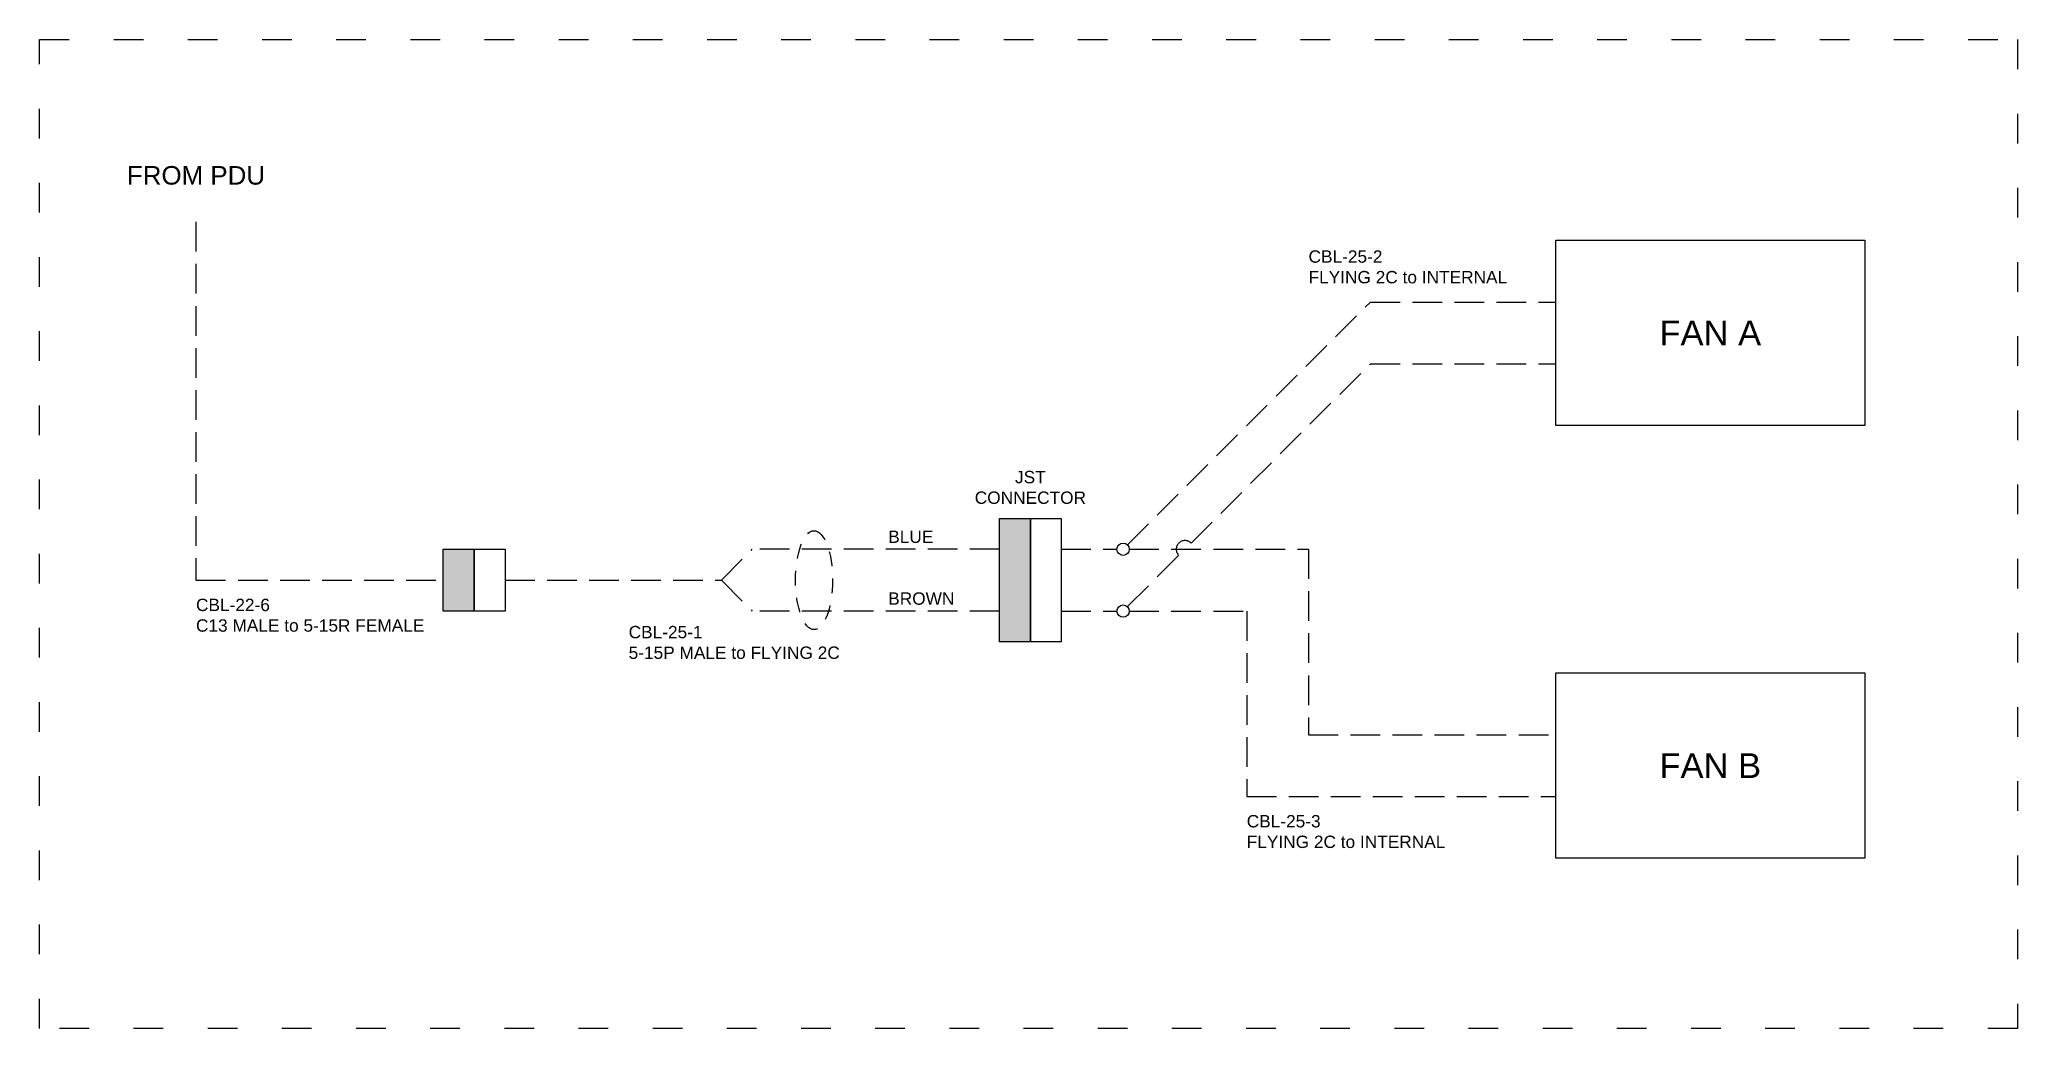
# Model space of a CAD drawing. Header units: inches. Extents: x -30 to 106, y 20 to 28.
# Drawn here: x 90.14 to 106.14, y 19.62 to 27.62 of the extents above; entities that cross this region are included whole.
import ezdxf

# ---------------------------------------------------------------- set-up
doc = ezdxf.new("R2010")
doc.units = ezdxf.units.IN
doc.header["$MEASUREMENT"] = 0
doc.linetypes.add('ACAD_ISO02W100', pattern=[15, 12, -3])
doc.linetypes.add('ACAD_ISO03W100', pattern=[30, 12, -18])
doc.styles.get("Standard").update_dxf_attribs({"font": 'arial.ttf'})

msp = doc.modelspace()

# ---------------------------------------------------------------- texts
at = {"color": 3}
for s, insert, char_height, width, attachment_point in [('{\\C256;FROM PDU}', (91.41, 26.445), 0.15, 4.46392, 8), ('{\\C256;CBL-25-2\\PFLYING 2C to INTERNAL}', (100.41, 25.647), 0.1, 4.46392, 7), ('{\\C256;JST CONNECTOR}', (98.16, 23.997), 0.1, 0.64634, 5), ('{\\C256;BLUE}', (97.01, 23.547), 0.1, 4.46392, 7), ('{\\C256;CBL-22-6\\PC13 MALE to 5-15R FEMALE}', (91.41, 23.097), 0.1, 4.46392, 1), ('{\\C256;BROWN}', (97.01, 23.047), 0.1, 4.46392, 7), ('{\\C256;CBL-25-1\\P5-15P MALE to FLYING 2C}', (94.91, 22.877), 0.1, 4.46392, 1), ('{\\C256;CBL-25-3\\PFLYING 2C to INTERNAL}', (99.91, 21.347), 0.1, 4.46392, 1)]:
    msp.add_mtext(s, dxfattribs=dict(at, insert=insert, char_height=char_height, width=width, attachment_point=attachment_point))
at = {"color": 3, "char_height": 0.2, "attachment_point": 5}
for s, insert in [('{\\C256;FAN A}', (103.66, 25.247)), ('{\\C256;FAN B}', (103.66, 21.747))]:
    msp.add_mtext_dynamic_manual_height_columns(s, width=3.7554, gutter_width=1, heights=[0.155], dxfattribs=dict(at, insert=insert))

# ---------------------------------------------------------------- hatches: boundary and pattern name
h = msp.add_hatch(color=1)
h.dxf.hatch_style = 1
h.paths.add_polyline_path([(97.91, 22.747), (98.16, 22.747), (98.16, 23.747), (97.91, 23.747)])
h = msp.add_hatch()
h.set_pattern_fill('ANSI31', color=1)
h.paths.add_polyline_path([(98.86, 23.497, 1), (98.96, 23.497, 1)])
h.paths.add_polyline_path([(98.86, 22.997, 1), (98.96, 22.997, 1)])
h = msp.add_hatch(color=1)
h.dxf.hatch_style = 1
h.paths.add_polyline_path([(93.41, 22.997), (93.66, 22.997), (93.66, 23.497), (93.41, 23.497)])

# ---------------------------------------------------------------- linework, layer by layer
at = {"color": 1, "linetype": 'ACAD_ISO02W100', "ltscale": 0.02}
for p, q in [((91.41, 26.145), (91.41, 23.247)), ((98.945, 23.533), (100.91, 25.497)), ((100.91, 25.497), (102.41, 25.497)), ((99.46, 23.547), (100.91, 24.997)), ((100.91, 24.997), (102.41, 24.997)), ((95.66, 23.247), (95.91, 23.497)), ((97.91, 23.497), (95.91, 23.497)), ((98.41, 23.497), (98.86, 23.497)), ((98.945, 23.033), (99.361, 23.448)), ((98.96, 23.497), (100.41, 23.497)), ((100.41, 23.497), (100.41, 21.997)), ((91.41, 23.247), (93.41, 23.247)), ((93.91, 23.247), (95.66, 23.247)), ((95.66, 23.247), (95.91, 22.997)), ((97.91, 22.997), (95.91, 22.997)), ((98.41, 22.997), (98.86, 22.997)), ((98.96, 22.997), (99.91, 22.997)), ((99.91, 22.997), (99.91, 21.497)), ((100.41, 21.997), (102.41, 21.997)), ((99.91, 21.497), (102.41, 21.497))]:
    msp.add_line(p, q, dxfattribs=at)
at = {"linetype": 'ACAD_ISO03W100', "ltscale": 0.02}
msp.add_lwpolyline([(90.145, 27.621), (106.145, 27.621), (106.145, 19.621), (90.145, 19.621)], close=True, dxfattribs=at)
for points in [[(102.41, 25.997), (104.91, 25.997), (104.91, 24.497), (102.41, 24.497)], [(102.41, 22.497), (104.91, 22.497), (104.91, 20.997), (102.41, 20.997)]]:
    msp.add_lwpolyline(points, close=True)
at = {"color": 1}
for points in [[(97.91, 23.747), (98.16, 23.747), (98.16, 22.747), (97.91, 22.747)], [(98.16, 23.747), (98.41, 23.747), (98.41, 22.747), (98.16, 22.747)], [(93.41, 23.497), (93.66, 23.497), (93.66, 22.997), (93.41, 22.997)], [(93.66, 23.497), (93.91, 23.497), (93.91, 22.997), (93.66, 22.997)]]:
    msp.add_lwpolyline(points, close=True, dxfattribs=at)
for centre in [(98.91, 23.497), (98.91, 22.997)]:
    msp.add_circle(centre, 0.05, dxfattribs=at)
at = {"color": 1, "linetype": 'ACAD_ISO02W100', "ltscale": 0.02}
msp.add_arc((99.41, 23.497), 0.07, 45, 225, dxfattribs=at)
at = {"linetype": 'ACAD_ISO02W100', "ltscale": 0.01}
msp.add_ellipse((96.41, 23.247), major_axis=(0, 0.4), ratio=0.375, dxfattribs=at)

msp.set_redraw_order([(e.dxf.handle, doc.entitydb.next_handle()) for e in msp.query("TEXT MTEXT ATTDEF DIMENSION ARC_DIMENSION")])  # texts and dimensions are drawn at this point

doc.saveas('drawing.dxf')
